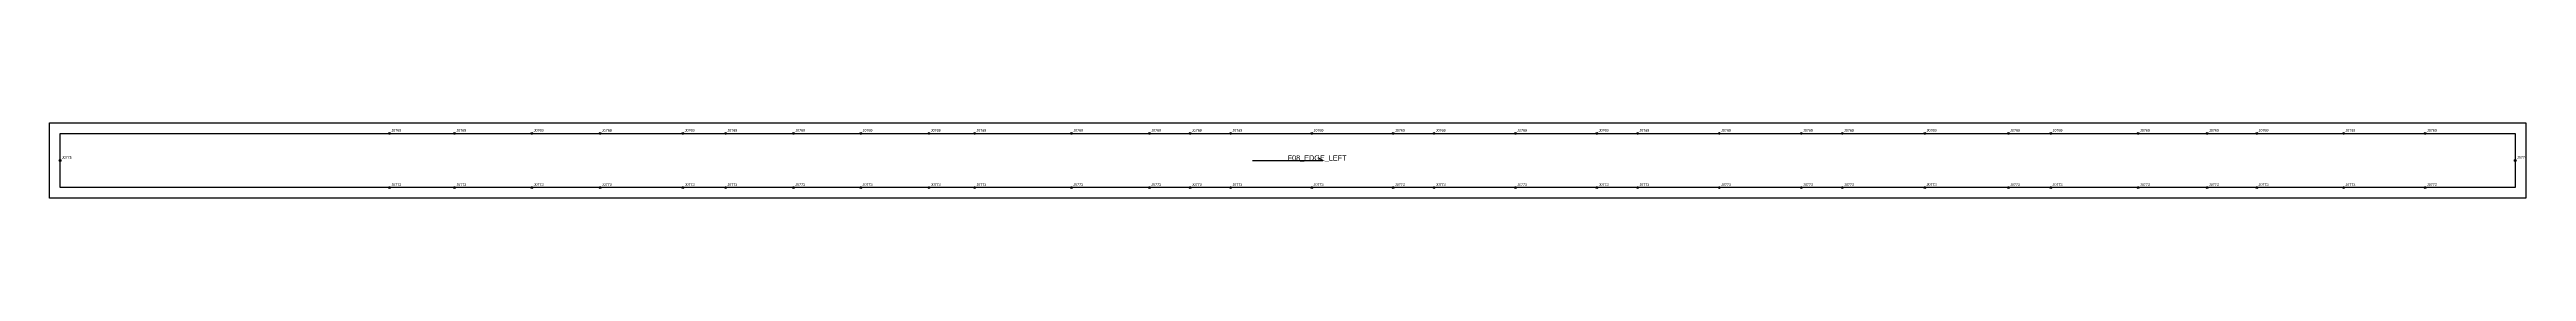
# Model space of a CAD drawing. Header units: millimetres. Extents: x -12 to 2814, y -74 to 12.
import ezdxf

# ---------------------------------------------------------------- set-up
doc = ezdxf.new("R2010")
doc.units = ezdxf.units.MM
for name, color, linetype in [('CUT', 1, 'Continuous'), ('GRAIN', 3, 'Continuous'), ('LABEL', 7, 'Continuous'), ('NOTCH', 2, 'Continuous'), ('SEW', 5, 'Continuous')]:
    doc.layers.add(name, color=color, linetype=linetype)

msp = doc.modelspace()

# ---------------------------------------------------------------- linework, layer by layer
at = {"layer": 'CUT'}
msp.add_lwpolyline([(-12, 12), (49.6, 12), (97.8, 12), (144.5, 12), (189.3, 12), (232.1, 12), (273.4, 12), (315.1, 12), (356.1, 12), (395.8, 12), (433.3, 12), (467, 12), (497.5, 12), (525, 12), (551.7, 12), (578.1, 12), (603.8, 12), (628.6, 12), (652.5, 12), (675.7, 12), (698.9, 12), (722.5, 12), (746.9, 12), (772.1, 12), (797.9, 12), (823.9, 12), (849.8, 12), (875.5, 12), (900.9, 12), (926.4, 12), (952.2, 12), (978.2, 12), (1004.9, 12), (1031.1, 12), (1056.2, 12), (1091.7, 12), (1133.6, 12), (1174.6, 12), (1207.8, 12), (1231.6, 12), (1254.7, 12), (1277.8, 12), (1301, 12), (1324.1, 12), (1347.2, 12), (1370.4, 12), (1393.5, 12), (1416.7, 12), (1439.9, 12), (1463.1, 12), (1486.4, 12), (1509.6, 12), (1532.9, 12), (1556.1, 12), (1579.3, 12), (1602.5, 12), (1625.7, 12), (1649, 12), (1672.2, 12), (1695.4, 12), (1718.7, 12), (1741.9, 12), (1765.2, 12), (1788.5, 12), (1811.7, 12), (1835, 12), (1858.3, 12), (1881.7, 12), (1905, 12), (1928.3, 12), (1951.7, 12), (1975.1, 12), (1998.5, 12), (2021.9, 12), (2045.3, 12), (2068.8, 12), (2092.4, 12), (2116, 12), (2139.6, 12), (2163.3, 12), (2187.1, 12), (2211, 12), (2235.1, 12), (2259.3, 12), (2283.7, 12), (2308.4, 12), (2333.3, 12), (2358.5, 12), (2384, 12), (2410, 12), (2436.5, 12), (2463.5, 12), (2491.7, 12), (2521.5, 12), (2553.4, 12), (2587.3, 12), (2624.2, 12), (2668.8, 12), (2728.6, 12), (2813.4, 12), (2813.4, -74), (2728.6, -74), (2668.8, -74), (2624.2, -74), (2587.3, -74), (2553.4, -74), (2521.5, -74), (2491.7, -74), (2463.5, -74), (2436.5, -74), (2410, -74), (2384, -74), (2358.5, -74), (2333.3, -74), (2308.4, -74), (2283.7, -74), (2259.3, -74), (2235.1, -74), (2211, -74), (2187.1, -74), (2163.3, -74), (2139.6, -74), (2116, -74), (2092.4, -74), (2068.8, -74), (2045.3, -74), (2021.9, -74), (1998.5, -74), (1975.1, -74), (1951.7, -74), (1928.3, -74), (1905, -74), (1881.7, -74), (1858.3, -74), (1835, -74), (1811.7, -74), (1788.5, -74), (1765.2, -74), (1741.9, -74), (1718.7, -74), (1695.4, -74), (1672.2, -74), (1649, -74), (1625.7, -74), (1602.5, -74), (1579.3, -74), (1556.1, -74), (1532.9, -74), (1509.6, -74), (1486.4, -74), (1463.1, -74), (1439.9, -74), (1416.7, -74), (1393.5, -74), (1370.4, -74), (1347.2, -74), (1324.1, -74), (1301, -74), (1277.8, -74), (1231.6, -74), (1207.8, -74), (1174.6, -74), (1133.6, -74), (1091.7, -74), (1056.2, -74), (1031.1, -74), (1004.9, -74), (978.2, -74), (952.2, -74), (926.4, -74), (900.9, -74), (875.5, -74), (849.8, -74), (823.9, -74), (797.9, -74), (772.1, -74), (746.9, -74), (722.5, -74), (698.9, -74), (675.7, -74), (652.5, -74), (628.6, -74), (603.8, -74), (578.1, -74), (551.7, -74), (525, -74), (497.5, -74), (467, -74), (433.3, -74), (395.8, -74), (356.1, -74), (315.1, -74), (273.4, -74), (232.1, -74), (189.3, -74), (144.5, -74), (97.8, -74), (49.6, -74), (-12, -74), (-12, 12)], close=True, dxfattribs=at)
at = {"layer": 'GRAIN'}
for p, q in [((1440.7, -31), (1435.7, -28)), ((1360.7, -31), (1440.7, -31))]:
    msp.add_line(p, q, dxfattribs=at)
at = {"layer": 'NOTCH'}
for centre in [(376, 0), (450.2, 0), (538.4, 0), (616.2, 0), (710.7, 0), (759.5, 0), (836.9, 0), (913.7, 0), (991.5, 0), (1043.6, 0), (1154.1, 0), (1243.1, 0), (1289.4, 0), (1335.7, 0), (1428.3, 0), (1521.2, 0), (1567.7, 0), (1660.6, 0), (1753.6, 0), (1800.1, 0), (1893.3, 0), (1986.8, 0), (2033.6, 0), (2127.8, 0), (2223.1, 0), (2271.5, 0), (2371.3, 0), (2450, 0), (2506.6, 0), (2605.7, 0), (2698.7, 0), (0, -31), (2801.4, -31), (376, -62), (450.2, -62), (538.4, -62), (616.2, -62), (710.7, -62), (759.5, -62), (836.9, -62), (913.7, -62), (991.5, -62), (1043.6, -62), (1154.1, -62), (1243.1, -62), (1289.4, -62), (1335.7, -62), (1428.3, -62), (1521.2, -62), (1567.7, -62), (1660.6, -62), (1753.6, -62), (1800.1, -62), (1893.3, -62), (1986.8, -62), (2033.6, -62), (2127.8, -62), (2223.1, -62), (2271.5, -62), (2371.3, -62), (2450, -62), (2506.6, -62), (2605.7, -62), (2698.7, -62)]:
    msp.add_circle(centre, 1, dxfattribs=at)
at = {"layer": 'SEW'}
msp.add_lwpolyline([(0, 0), (49.6, 0), (97.8, 0), (144.5, 0), (189.3, 0), (232.1, 0), (273.4, 0), (315.1, 0), (356.1, 0), (395.8, 0), (433.3, 0), (467, 0), (497.5, 0), (525, 0), (551.7, 0), (578.1, 0), (603.8, 0), (628.6, 0), (652.5, 0), (675.7, 0), (698.9, 0), (722.5, 0), (746.9, 0), (772.1, 0), (797.9, 0), (823.9, 0), (849.8, 0), (875.5, 0), (900.9, 0), (926.4, 0), (952.2, 0), (978.2, 0), (1004.9, 0), (1031.1, 0), (1056.2, 0), (1091.7, 0), (1133.6, 0), (1174.6, 0), (1207.8, 0), (1231.6, 0), (1254.7, 0), (1277.8, 0), (1301, 0), (1324.1, 0), (1347.2, 0), (1370.4, 0), (1393.5, 0), (1416.7, 0), (1439.9, 0), (1463.1, 0), (1486.4, 0), (1509.6, 0), (1532.9, 0), (1556.1, 0), (1579.3, 0), (1602.5, 0), (1625.7, 0), (1649, 0), (1672.2, 0), (1695.4, 0), (1718.7, 0), (1741.9, 0), (1765.2, 0), (1788.5, 0), (1811.7, 0), (1835, 0), (1858.3, 0), (1881.7, 0), (1905, 0), (1928.3, 0), (1951.7, 0), (1975.1, 0), (1998.5, 0), (2021.9, 0), (2045.3, 0), (2068.8, 0), (2092.4, 0), (2116, 0), (2139.6, 0), (2163.3, 0), (2187.1, 0), (2211, 0), (2235.1, 0), (2259.3, 0), (2283.7, 0), (2308.4, 0), (2333.3, 0), (2358.5, 0), (2384, 0), (2410, 0), (2436.5, 0), (2463.5, 0), (2491.7, 0), (2521.5, 0), (2553.4, 0), (2587.3, 0), (2624.2, 0), (2668.8, 0), (2728.6, 0), (2801.4, 0), (2801.4, -62), (2728.6, -62), (2668.8, -62), (2624.2, -62), (2587.3, -62), (2553.4, -62), (2521.5, -62), (2491.7, -62), (2463.5, -62), (2436.5, -62), (2410, -62), (2384, -62), (2358.5, -62), (2333.3, -62), (2308.4, -62), (2283.7, -62), (2259.3, -62), (2235.1, -62), (2211, -62), (2187.1, -62), (2163.3, -62), (2139.6, -62), (2116, -62), (2092.4, -62), (2068.8, -62), (2045.3, -62), (2021.9, -62), (1998.5, -62), (1975.1, -62), (1951.7, -62), (1928.3, -62), (1905, -62), (1881.7, -62), (1858.3, -62), (1835, -62), (1811.7, -62), (1788.5, -62), (1765.2, -62), (1741.9, -62), (1718.7, -62), (1695.4, -62), (1672.2, -62), (1649, -62), (1625.7, -62), (1602.5, -62), (1579.3, -62), (1556.1, -62), (1532.9, -62), (1509.6, -62), (1486.4, -62), (1463.1, -62), (1439.9, -62), (1416.7, -62), (1393.5, -62), (1370.4, -62), (1347.2, -62), (1324.1, -62), (1301, -62), (1277.8, -62), (1254.7, -62), (1231.6, -62), (1207.8, -62), (1174.6, -62), (1133.6, -62), (1091.7, -62), (1056.2, -62), (1031.1, -62), (1004.9, -62), (978.2, -62), (952.2, -62), (926.4, -62), (900.9, -62), (875.5, -62), (849.8, -62), (823.9, -62), (797.9, -62), (772.1, -62), (746.9, -62), (722.5, -62), (698.9, -62), (675.7, -62), (652.5, -62), (628.6, -62), (603.8, -62), (578.1, -62), (551.7, -62), (525, -62), (497.5, -62), (467, -62), (433.3, -62), (395.8, -62), (356.1, -62), (315.1, -62), (273.4, -62), (232.1, -62), (189.3, -62), (144.5, -62), (97.8, -62), (49.6, -62), (0, -62)], close=True, dxfattribs=at)

# ---------------------------------------------------------------- texts
at = {"layer": 'LABEL'}
for s, height, p in [('J0769', 3, (378, 2)), ('J0769', 3, (452.2, 2)), ('J0769', 3, (540.4, 2)), ('J0769', 3, (618.2, 2)), ('J0769', 3, (712.7, 2)), ('J0769', 3, (761.5, 2)), ('J0769', 3, (838.9, 2)), ('J0769', 3, (915.7, 2)), ('J0769', 3, (993.5, 2)), ('J0769', 3, (1045.6, 2)), ('J0769', 3, (1156.1, 2)), ('J0769', 3, (1245.1, 2)), ('J0769', 3, (1291.4, 2)), ('J0769', 3, (1337.7, 2)), ('J0769', 3, (1430.3, 2)), ('J0769', 3, (1523.2, 2)), ('J0769', 3, (1569.7, 2)), ('J0769', 3, (1662.6, 2)), ('J0769', 3, (1755.6, 2)), ('J0769', 3, (1802.1, 2)), ('J0769', 3, (1895.3, 2)), ('J0769', 3, (1988.8, 2)), ('J0769', 3, (2035.6, 2)), ('J0769', 3, (2129.8, 2)), ('J0769', 3, (2225.1, 2)), ('J0769', 3, (2273.5, 2)), ('J0769', 3, (2373.3, 2)), ('J0769', 3, (2452, 2)), ('J0769', 3, (2508.6, 2)), ('J0769', 3, (2607.7, 2)), ('J0769', 3, (2700.7, 2)), ('J0775', 3, (2, -29)), ('F08_EDGE_LEFT', 6, (1400.7, -31)), ('J0774', 3, (2803.4, -29)), ('J0773', 3, (378, -60)), ('J0773', 3, (452.2, -60)), ('J0773', 3, (540.4, -60)), ('J0773', 3, (618.2, -60)), ('J0773', 3, (712.7, -60)), ('J0773', 3, (761.5, -60)), ('J0773', 3, (838.9, -60)), ('J0773', 3, (915.7, -60)), ('J0773', 3, (993.5, -60)), ('J0773', 3, (1045.6, -60)), ('J0773', 3, (1156.1, -60)), ('J0773', 3, (1245.1, -60)), ('J0773', 3, (1291.4, -60)), ('J0773', 3, (1337.7, -60)), ('J0773', 3, (1430.3, -60)), ('J0773', 3, (1523.2, -60)), ('J0773', 3, (1569.7, -60)), ('J0773', 3, (1662.6, -60)), ('J0773', 3, (1755.6, -60)), ('J0773', 3, (1802.1, -60)), ('J0773', 3, (1895.3, -60)), ('J0773', 3, (1988.8, -60)), ('J0773', 3, (2035.6, -60)), ('J0773', 3, (2129.8, -60)), ('J0773', 3, (2225.1, -60)), ('J0773', 3, (2273.5, -60)), ('J0773', 3, (2373.3, -60)), ('J0773', 3, (2452, -60)), ('J0773', 3, (2508.6, -60)), ('J0773', 3, (2607.7, -60)), ('J0773', 3, (2700.7, -60))]:
    msp.add_text(s, height=height, dxfattribs=at).set_placement(p)

doc.saveas('drawing.dxf')
